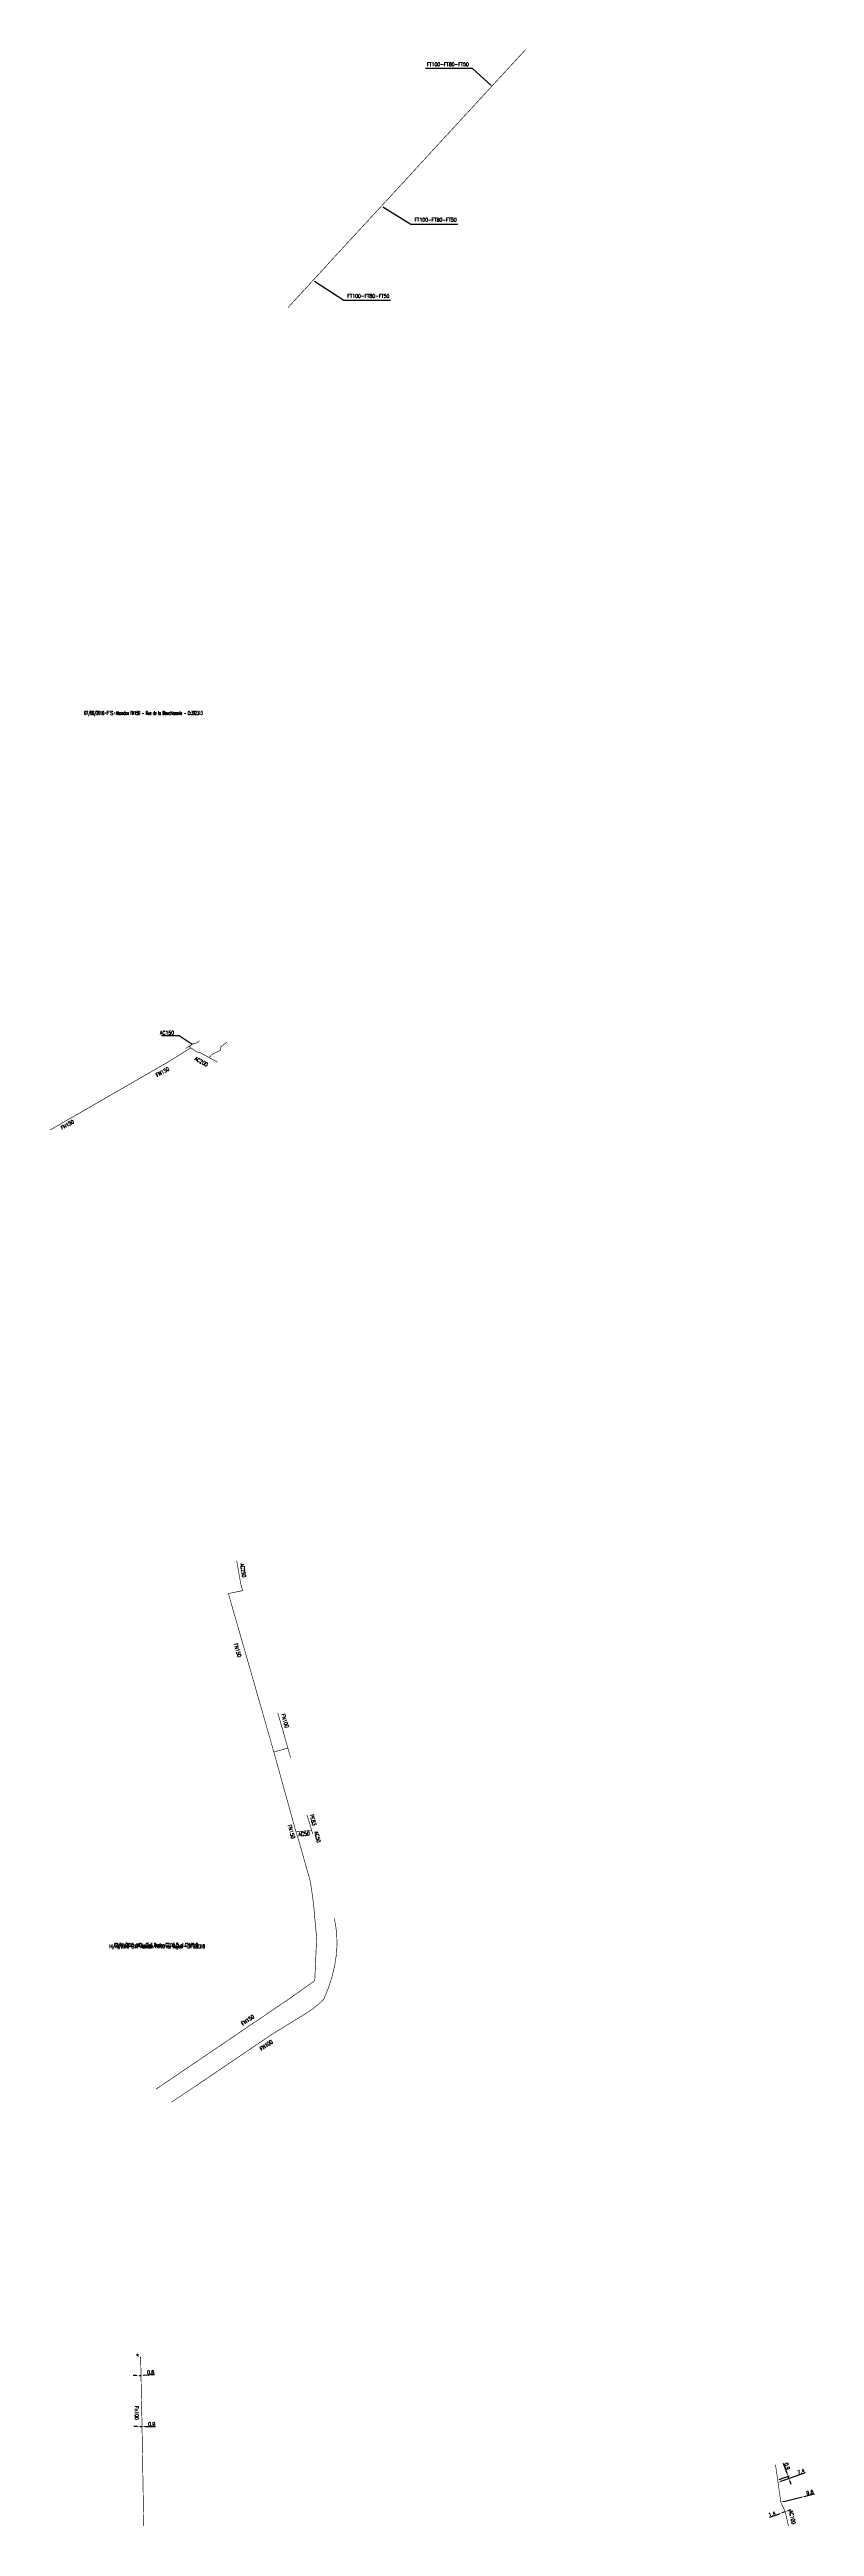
# Model space of a CAD drawing. Header units: millimetres. Extents: x 161000 to 162000, y 120998 to 122000.
# Drawn here: x 161000 to 161309, y 121000 to 122000 of the extents above; entities that cross this region are included whole.
import ezdxf
from ezdxf.enums import TextEntityAlignment as Align

# ---------------------------------------------------------------- set-up
doc = ezdxf.new("R2010")
doc.units = ezdxf.units.MM
doc.layers.get('0').update_dxf_attribs({"linetype": 'CONTINUOUS'})
doc.layers.get('Defpoints').update_dxf_attribs({"linetype": 'CONTINUOUS'})
for name, color, linetype in [('L_300', 7, 'CONTINUOUS'), ('L_908', 5, 'CONTINUOUS'), ('L_910', 7, 'CONTINUOUS')]:
    doc.layers.add(name, color=color, linetype=linetype)
doc.styles.add('G_ROMANS', font='ROMANS.SHX', dxfattribs={"width": 0.75})
doc.styles.get("Standard").update_dxf_attribs({"font": 'romans.shx', "width": 0.85})
doc.linetypes.add('BP_HS', pattern='A,2,-1,["G",Standard,S=0.85,R=0,X=-0.27,Y=-0.4],-1', length=4)
doc.dimstyles.get("Standard").update_dxf_attribs({"dimtxt": 1.5, "dimasz": 1.2, "dimexe": 0.625, "dimexo": 0.625, "dimgap": 0.25, "dimtad": 1, "dimdec": 1, "dimzin": 0, "dimdsep": 46, "dimtxsty": 'Standard', "dimcen": -0.5, "dimadec": 0, "dimazin": 0, "dimtfac": 1, "dimtdec": 1, "dimtmove": 0, "dimatfit": 3, "dimfxl": 0, "dimtolj": 1, "dimtzin": 0, "dimarcsym": 0})

# ---------------------------------------------------------------- blocks, each defined once
blk = doc.blocks.new('*D1')
at = {"layer": 'Defpoints', "color": 0, "linetype": 'Continuous', "transparency": 16777216}
for p in [(161036, 121060.9), (161036, 121060.9), (161036.8, 121060.9)]:
    blk.add_point(p, dxfattribs=at)
at = {"layer": 'L_908', "color": 0, "linetype": 'Continuous', "lineweight": -2, "transparency": 16777216}
for p, q in [((161034.8, 121060.8), (161033.6, 121060.8)), ((161036, 121060.9), (161036.8, 121060.9)), ((161038, 121061), (161042.3, 121061.2))]:
    blk.add_line(p, q, dxfattribs=at)
at = {"layer": 'L_908', "color": 0, "linetype": 'Continuous', "transparency": 16777216}
for points in [[(161034.8, 121061), (161034.8, 121060.6), (161036, 121060.9)], [(161038, 121061.2), (161038, 121060.8), (161036.8, 121060.9)]]:
    blk.add_solid(points, dxfattribs=at)
at = {"layer": 'L_908', "color": 0, "linetype": 'Continuous', "transparency": 16777216, "insert": (161040.7, 121062.1), "char_height": 1.5, "attachment_point": 5, "rotation": 3.0254}
blk.add_mtext('\\A1;0.8', dxfattribs=at)
blk = doc.blocks.new('*D2')
at = {"layer": 'Defpoints', "color": 0, "linetype": 'Continuous', "transparency": 16777216}
for p in [(161036.3, 121040.2), (161036.3, 121040.2), (161037.2, 121040.2)]:
    blk.add_point(p, dxfattribs=at)
at = {"layer": 'L_908', "color": 0, "linetype": 'Continuous', "lineweight": -2, "transparency": 16777216}
for p, q in [((161035.1, 121040.2), (161033.9, 121040.2)), ((161036.3, 121040.2), (161037.2, 121040.2)), ((161038.4, 121040.2), (161042.7, 121040.2))]:
    blk.add_line(p, q, dxfattribs=at)
at = {"layer": 'L_908', "color": 0, "linetype": 'Continuous', "transparency": 16777216}
for points in [[(161035.1, 121040.4), (161035.1, 121040), (161036.3, 121040.2)], [(161038.4, 121040.4), (161038.4, 121040), (161037.2, 121040.2)]]:
    blk.add_solid(points, dxfattribs=at)
at = {"layer": 'L_908', "color": 0, "linetype": 'Continuous', "transparency": 16777216, "insert": (161041.1, 121041.2), "char_height": 1.5, "attachment_point": 5, "rotation": 0.2821}
blk.add_mtext('\\A1;0.9', dxfattribs=at)
blk = doc.blocks.new('L_300_12')
at = {"color": 0, "linetype": 'Continuous', "const_width": 0.248, "flags": 128}
blk.add_lwpolyline([(-0.1, 0, 1), (0.1, 0, 1)], format="xyb", close=True, dxfattribs=at)
at = {"linetype": 'Continuous', "style": 'G_ROMANS', "width": 0.75}
blk.add_attdef('P', text='', height=1, dxfattribs=at).set_placement((0, 1.3), align=Align.MIDDLE_CENTER)
at = {"color": 0, "linetype": 'Continuous', "width": 0.75, "flags": 3}
for tag, p in [('DEF_COUP', (0, -7.5)), ('DEF_TYPE', (0, -10)), ('DEF_LEG', (0, -5))]:
    blk.add_attdef(tag, text='', height=1.2, dxfattribs=at).set_placement(p, align=Align.MIDDLE)
blk = doc.blocks.new('GIS_MODF')
at = {"color": 0, "linetype": 'Continuous', "flags": 128}
for points in [[(-2.2, 0), (-1.7, 0)], [(1.5, 0), (2, 0)]]:
    blk.add_lwpolyline(points, dxfattribs=at)
at = {"color": 0, "linetype": 'Continuous', "width": 0.5}
blk.add_attdef('DATE', text='', height=1.5, dxfattribs=at).set_placement((-2.5, -0.8), align=Align.RIGHT)
at = {"color": 0, "linetype": 'Continuous', "width": 1.771291}
blk.add_attdef('USER', text='', height=1.5, dxfattribs=at).set_placement((-1.5, -0.8), (1.3, -0.8), align=Align.FIT)
at = {"color": 0, "linetype": 'Continuous', "width": 0.5}
blk.add_attdef('DESC', (2.3, -0.8), '', height=1.5, dxfattribs=at)
blk = doc.blocks.new('*D27')
at = {"layer": 'Defpoints', "color": 0, "linetype": 'Continuous', "transparency": 16777216}
for p in [(161304.4, 121012), (161304.4, 121012), (161295, 121009.7)]:
    blk.add_point(p, dxfattribs=at)
at = {"layer": 'L_908', "color": 0, "linetype": 'Continuous', "lineweight": -2, "transparency": 16777216}
for p, q in [((161296.2, 121010), (161303.2, 121011.7)), ((161304.4, 121012), (161308.6, 121013))]:
    blk.add_line(p, q, dxfattribs=at)
at = {"layer": 'L_908', "color": 0, "linetype": 'Continuous', "transparency": 16777216}
for points in [[(161303.2, 121011.9), (161303.3, 121011.5), (161304.4, 121012)], [(161296.2, 121010.2), (161296.3, 121009.8), (161295, 121009.7)]]:
    blk.add_solid(points, dxfattribs=at)
at = {"layer": 'L_908', "color": 0, "linetype": 'Continuous', "transparency": 16777216, "insert": (161306.8, 121013.6), "char_height": 1.5, "attachment_point": 5, "rotation": 13.7247}
blk.add_mtext('\\A1;9.6', dxfattribs=at)
blk = doc.blocks.new('*D28')
at = {"layer": 'Defpoints', "color": 0, "linetype": 'Continuous', "transparency": 16777216}
for p in [(161293.9, 121017.6), (161300.9, 121020.2), (161300.9, 121020.2)]:
    blk.add_point(p, dxfattribs=at)
at = {"layer": 'L_908', "color": 0, "linetype": 'Continuous', "lineweight": -2, "transparency": 16777216}
for p, q in [((161300.9, 121020.2), (161305, 121021.7)), ((161295, 121018.1), (161299.7, 121019.8))]:
    blk.add_line(p, q, dxfattribs=at)
at = {"layer": 'L_908', "color": 0, "linetype": 'Continuous', "transparency": 16777216}
for points in [[(161295, 121018.2), (161295.1, 121017.9), (161293.9, 121017.6)], [(161299.7, 121019.9), (161299.8, 121019.6), (161300.9, 121020.2)]]:
    blk.add_solid(points, dxfattribs=at)
at = {"layer": 'L_908', "color": 0, "linetype": 'Continuous', "transparency": 16777216, "insert": (161303.2, 121022.1), "char_height": 1.5, "attachment_point": 5, "rotation": 19.944}
blk.add_mtext('\\A1;7.4', dxfattribs=at)
blk = doc.blocks.new('*D29')
at = {"layer": 'Defpoints', "color": 0, "linetype": 'Continuous', "transparency": 16777216}
for p in [(161295.5, 121005.4), (161295.5, 121005.4), (161296.8, 121005.8)]:
    blk.add_point(p, dxfattribs=at)
at = {"layer": 'L_908', "color": 0, "linetype": 'Continuous', "lineweight": -2, "transparency": 16777216}
for p, q in [((161294.4, 121004.9), (161290.4, 121003.5)), ((161296.8, 121005.8), (161295.5, 121005.4)), ((161298, 121006.3), (161299.1, 121006.7))]:
    blk.add_line(p, q, dxfattribs=at)
at = {"layer": 'L_908', "color": 0, "linetype": 'Continuous', "transparency": 16777216}
for points in [[(161294.3, 121005.1), (161294.5, 121004.8), (161295.5, 121005.4)], [(161297.9, 121006.4), (161298, 121006.1), (161296.8, 121005.8)]]:
    blk.add_solid(points, dxfattribs=at)
at = {"layer": 'L_908', "color": 0, "linetype": 'Continuous', "transparency": 16777216, "insert": (161291.5, 121004.9), "char_height": 1.5, "attachment_point": 5, "rotation": 20.227}
blk.add_mtext('\\A1;1.4', dxfattribs=at)
blk = doc.blocks.new('*D30')
at = {"layer": 'Defpoints', "color": 0, "linetype": 'Continuous', "transparency": 16777216}
for p in [(161301.3, 121020.3), (161293.8, 121018.6), (161298.3, 121019.2)]:
    blk.add_point(p, dxfattribs=at)
at = {"layer": 'L_908', "color": 0, "linetype": 'Continuous', "lineweight": -2, "transparency": 16777216}
for p, q in [((161294.4, 121018.8), (161298.6, 121020.3)), ((161297.6, 121021.2), (161296.1, 121025.3)), ((161300.7, 121020.1), (161297.7, 121019)), ((161298.3, 121019.2), (161298, 121020.1)), ((161298.7, 121018.1), (161299.1, 121017))]:
    blk.add_line(p, q, dxfattribs=at)
at = {"layer": 'L_908', "color": 0, "linetype": 'Continuous', "transparency": 16777216}
for points in [[(161297.8, 121021.3), (161297.4, 121021.2), (161298, 121020.1)], [(161298.9, 121018.2), (161298.5, 121018), (161298.3, 121019.2)]]:
    blk.add_solid(points, dxfattribs=at)
at = {"layer": 'L_908', "color": 0, "linetype": 'Continuous', "transparency": 16777216, "insert": (161297.6, 121024.2), "char_height": 1.5, "attachment_point": 5, "rotation": 289.944}
blk.add_mtext('\\A1;0.9', dxfattribs=at)

msp = doc.modelspace()

# ---------------------------------------------------------------- linework, layer by layer
at = {"layer": 'L_908', "linetype": 'BP_HS', "ltscale": 0.5, "const_width": 0.25}
for points in [[(161096.12, 121895.9), (161120.37, 121922.32), (161131.08, 121933.92), (161144.54, 121948.53), (161156.39, 121961.43), (161169.91, 121976.09), (161182.7, 121989.98), (161191.93, 122000)], [(161000, 121563.75), (161048.18, 121591.53)], [(161056.9, 121597), (161048.18, 121591.53)], [(161091.99, 121328.53), (161096.06, 121314.21), (161097.2, 121310.31)], [(161090.41, 121312.6), (161096.06, 121314.21)], [(161105.69, 121280.99), (161099.35, 121280.37)], [(161103.8, 121287.19), (161105.69, 121280.99), (161106.14, 121279.37)]]:
    msp.add_lwpolyline(points, dxfattribs=at)
for points in [[(161060.33, 121599.87), (161059.17, 121598.96, -0.12008), (161058.96, 121598.86), (161058.05, 121598.69, 0.1151544), (161057.8, 121598.57), (161056.13, 121597.54), (161054.7, 121596.67)], [(161067.56, 121591.23), (161060.5, 121595.14, 0.1145384), (161060.29, 121595.2), (161059.54, 121595.24, -0.1421693), (161059.27, 121595.33), (161056.13, 121597.54)], [(161071.49, 121599.3), (161069.13, 121597.41, 0.2323843), (161068.94, 121597.01), (161068.95, 121596.46), (161068.95, 121596.35, -0.3005276), (161068.67, 121595.88), (161065.53, 121594.38, 0.1035162), (161065.37, 121594.25), (161064.31, 121593.03)], [(161042.8, 121176.43), (161042.8, 121176.43), (161042.8, 121176.43), (161042.8, 121176.43), (161042.8, 121176.43), (161097.19, 121213.36), (161106.52, 121220, 0.2311535), (161106.94, 121220.77), (161107.69, 121237.64, -0.0073248), (161106.6, 121249.51, 0.0145257), (161105.08, 121260.57), (161100.72, 121275.95), (161099.35, 121280.37), (161090.41, 121312.6), (161090.41, 121312.6), (161090.41, 121312.6), (161083.57, 121336.53), (161072.05, 121376.61), (161077.77, 121377.78), (161077.4, 121379.31), (161077.05, 121380.51), (161075.41, 121389.82)], [(161049.02, 121171.19), (161049.02, 121171.19), (161059.21, 121177.98), (161089.44, 121198.48), (161104.69, 121207.87), (161104.69, 121207.87, 0.0554747), (161110.56, 121212.81, 0.0807378), (161115.69, 121231.07, 0.0014487), (161115.69, 121231.07, 0.0785157), (161114.8, 121245.52)]]:
    msp.add_lwpolyline(points, format="xyb", dxfattribs=at)
at = {"layer": 'L_908', "linetype": 'BP_HS', "const_width": 0.25, "flags": 128}
msp.add_lwpolyline([(161037.88, 121000), (161037.2, 121040.22), (161036.79, 121060.94), (161036.64, 121068.21)], dxfattribs=at)
at = {"layer": 'L_908', "linetype": 'BP_HS', "ltscale": 0.5, "const_width": 0.25, "flags": 128}
for points in [[(161293.78, 121018.56), (161292.9, 121024.81)], [(161298.14, 121000), (161296.84, 121005.84), (161295.05, 121009.68), (161293.91, 121017.65), (161293.78, 121018.56)]]:
    msp.add_lwpolyline(points, dxfattribs=at)

# ---------------------------------------------------------------- block references
at = {"layer": 'L_300', "ltscale": 0.5, "rotation": 54.83160071663094}
msp.add_blockref('L_300_12', (161036.64, 121068.21), dxfattribs=at).add_auto_attribs({'P': 'P'})
at = {"layer": 'L_910', "ltscale": 0.5}
ref = msp.add_blockref('GIS_MODF', (161024.4, 121732.22), dxfattribs=at)
ref.add_attrib('DATE', '07/06/2016', dxfattribs={"layer": '0', "color": 0, "linetype": 'Continuous', "height": 1.5, "width": 0.5}).set_placement((161021.9, 121731.42), align=Align.RIGHT)
ref.add_attrib('USER', 'FS', dxfattribs={"layer": '0', "color": 0, "linetype": 'Continuous', "height": 1.5, "width": 1.113383}).set_placement((161022.89, 121731.42), (161025.67, 121731.42), align=Align.FIT)
ref.add_attrib('DESC', 'Abandon FN150 - Rue de la Blanchisserie - Cr302313', (161026.69, 121731.42), dxfattribs={"layer": '0', "color": 0, "linetype": 'Continuous', "height": 1.5, "width": 0.5})
at = {"layer": 'L_910', "color": 7, "linetype": 'Continuous'}
ref = msp.add_blockref('GIS_MODF', (161034.33, 121234.18), dxfattribs=at)
ref.add_attrib('DATE', '14/10/2015', dxfattribs={"layer": '0', "color": 0, "linetype": 'Continuous', "height": 1.5, "width": 0.5}).set_placement((161031.83, 121233.38), align=Align.RIGHT)
ref.add_attrib('USER', 'CM', dxfattribs={"layer": '0', "color": 0, "linetype": 'Continuous', "height": 1.5, "width": 0.950449}).set_placement((161032.82, 121233.38), (161035.61, 121233.38), align=Align.FIT)
ref.add_attrib('DESC', 'Abandon FN100 rue Mayeur- CR 302318', (161036.62, 121233.38), dxfattribs={"layer": '0', "color": 0, "linetype": 'Continuous', "height": 1.5, "width": 0.5})
at = {"layer": 'L_910', "ltscale": 0.5}
ref = msp.add_blockref('GIS_MODF', (161036.49, 121234.75), dxfattribs=at)
ref.add_attrib('DATE', '02/11/2015', dxfattribs={"layer": '0', "color": 0, "linetype": 'Continuous', "height": 1.5, "width": 0.5}).set_placement((161033.99, 121233.95), align=Align.RIGHT)
ref.add_attrib('USER', 'MDL', dxfattribs={"layer": '0', "color": 0, "linetype": 'Continuous', "height": 1.5, "width": 0.638826}).set_placement((161034.98, 121233.95), (161037.77, 121233.95), align=Align.FIT)
ref.add_attrib('DESC', 'Digit Raster CT115/5 et CT170/1', (161038.78, 121233.95), dxfattribs={"layer": '0', "color": 0, "linetype": 'Continuous', "height": 1.5, "width": 0.5})

# ---------------------------------------------------------------- texts
at = {"layer": 'L_908', "linetype": 'Continuous', "width": 0.85}
for s, rotation, p in [('AC200', 331.00263, (161058.28, 121592.15)), ('FN150', 29.96717, (161043.37, 121585.18)), ('FN150', 29.96717, (161004.94, 121563.85)), ('AC250', 279.98727, (161076.76, 121388.64)), ('FN150', 286.65236, (161074.21, 121356.29)), ('FN100', 286.92384, (161093.37, 121327.79)), ('FN150', 286.65236, (161095.96, 121283.02)), ('AC50', 5.54021, (161100.43, 121278.57)), ('PE63', 283.61779, (161104.95, 121287.26)), ('AC50', 283.61779, (161106.78, 121280.34)), ('FN150', 34.47247, (161077.93, 121202.11)), ('FN100', 34.47247, (161085.4, 121191.95)), ('Fn100', 270.79732, (161034.26, 121048.5)), ('AC100', 282.58253, (161298.32, 121006.23))]:
    msp.add_text(s, height=1.5, rotation=rotation, dxfattribs=at).set_placement(p)
at = {"layer": 'L_908', "linetype": 'Continuous', "char_height": 1.5}
for s, insert, attachment_point in [('\\A1;FT100-FT80-FT50', (161169.1, 121994.91), 3), ('\\A1;FT100-FT80-FT50', (161147.22, 121932.13), 1), ('\\A1;FT100-FT80-FT50', (161120.1, 121901.37), 1), ('\\A1;AC150', (161050.12, 121603.81), 3)]:
    msp.add_mtext(s, dxfattribs=dict(at, insert=insert, attachment_point=attachment_point))

# ---------------------------------------------------------------- dimensions: what is measured, and where the dimension line sits
at = {"layer": 'L_908', "linetype": 'Continuous'}
for base, p1, p2, angle, picture, middle in [((161035.99, 121060.9), (161036.79, 121060.94), (161035.99, 121060.9), 3.02544, '*D1', (161040.77, 121061.15)), ((161036.3, 121040.22), (161037.2, 121040.22), (161036.3, 121040.22), 0.28205, '*D2', (161041.15, 121040.24)), ((161298.33, 121019.25), (161293.78, 121018.56), (161301.32, 121020.33), 109.94401, '*D30', (161296.67, 121023.81)), ((161300.87, 121020.17), (161293.91, 121017.65), (161300.87, 121020.17), 199.94401, '*D28', (161303.52, 121021.13)), ((161304.37, 121011.96), (161295.05, 121009.68), (161304.37, 121011.96), 193.72475, '*D27', (161307.08, 121012.62)), ((161295.53, 121005.35), (161296.84, 121005.84), (161295.53, 121005.35), 20.22701, '*D29', (161291.84, 121004))]:
    dim = msp.add_linear_dim(base=base, p1=p1, p2=p2, angle=angle, dimstyle='Standard', dxfattribs=at)
    dim.commit()
    dim.dimension.update_dxf_attribs({"geometry": picture, "text_midpoint": middle, "dimtype": 160})

# ---------------------------------------------------------------- leaders
at = {"layer": 'L_908', "linetype": 'Continuous', "annotation_type": 0, "has_hookline": 1}
for points, hookline_direction, text_width in [([(161178.16, 121985.67), (161170.55, 121992.41), (161169.35, 121992.41)], 1, 17.42), ([(161134.42, 121936.67), (161145.77, 121929.63), (161146.97, 121929.63)], 0, 17.42), ([(161106.79, 121906.62), (161118.65, 121898.87), (161119.85, 121898.87)], 0, 17.42), ([(161057.42, 121598.34), (161052.23, 121601.87), (161051.03, 121601.87)], 1, 5.77)]:
    msp.add_leader(points, dimstyle='Standard', override={"dimgap": 0.25, "dimtad": 1}, dxfattribs=dict(at, hookline_direction=hookline_direction, text_width=text_width))

doc.saveas('drawing.dxf')
